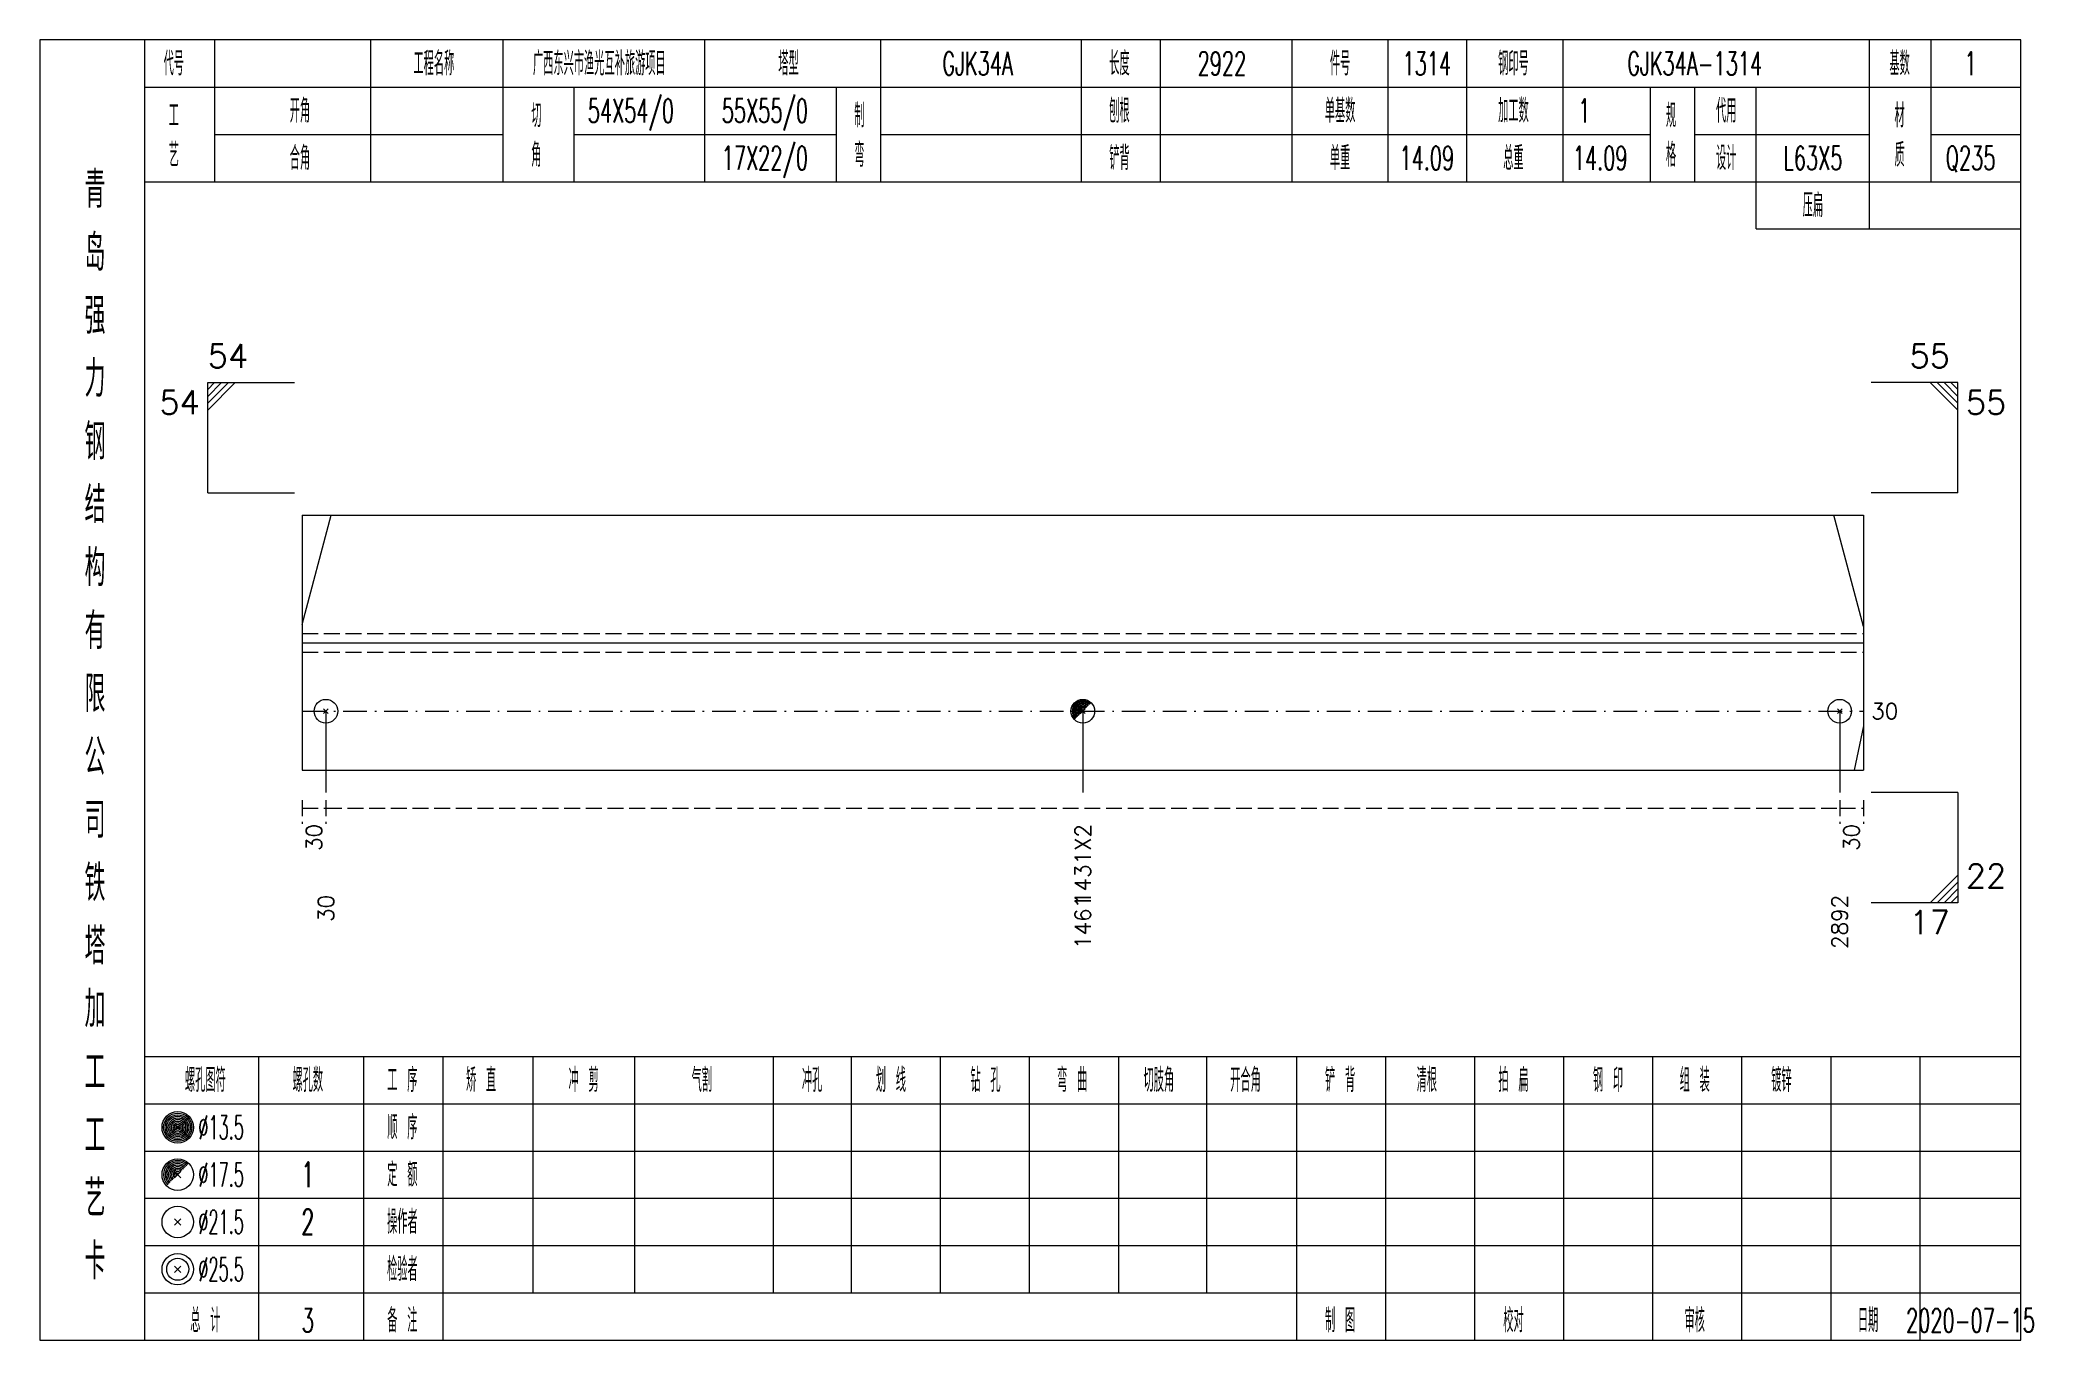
# Model space of a CAD drawing. Extents: x 0 to 2606, y -377 to 6479.
# Drawn here: x 1829.8 to 2082.7, y 700 to 865 of the extents above; entities that cross this region are included whole.
import ezdxf
from ezdxf.enums import TextEntityAlignment as Align

# ---------------------------------------------------------------- set-up
doc = ezdxf.new("R2010")
doc.units = 0
doc.header["$MEASUREMENT"] = 0
doc.linetypes.add('一点画线', pattern=[5.2, 3, -1, 0.2, -1])
doc.linetypes.add('虚线', pattern=[2.75, 2, -0.75])
doc.layers.get('0').update_dxf_attribs({"linetype": 'CONTINUOUS', "lineweight": 25})
doc.layers.add('1', color=7, linetype='CONTINUOUS', lineweight=25)
doc.layers.add('4', color=7, linetype='CONTINUOUS', lineweight=25)
doc.styles.get("Standard").update_dxf_attribs({"font": 'simplex.shx', "width": 0.7, "height": 3, "bigfont": 'gbhzfs.shx'})

msp = doc.modelspace()

# ---------------------------------------------------------------- texts
at = {"color": 7, "linetype": 'Continuous', "lineweight": 13}
for s, p in [('54', (1851.1, 822.5)), ('22', (2074.2, 756.5))]:
    msp.add_text(s, height=3, dxfattribs=at).set_placement(p, align=Align.BOTTOM_LEFT)
msp.add_text('55', height=3, dxfattribs=at).set_placement((2072.2, 822.5), align=Align.BOTTOM_RIGHT)
for s, p in [('54', (1850.1, 820.5)), ('17', (2072.2, 754.5))]:
    msp.add_text(s, height=3, dxfattribs=at).set_placement(p, align=Align.TOP_RIGHT)
msp.add_text('55', height=3, dxfattribs=at).set_placement((2074.2, 820.5), align=Align.TOP_LEFT)
msp.add_text('30', height=2, dxfattribs=at).set_placement((2062.2, 779.81), align=Align.MIDDLE_LEFT)
at = {"color": 8, "linetype": 'Continuous', "lineweight": 9}
for s, p in [('30', (1864.6, 765.5)), ('1431X2', (1962.15, 765.5)), ('30', (2059.7, 765.5))]:
    msp.add_text(s, height=2, rotation=90, dxfattribs=at).set_placement(p, align=Align.MIDDLE_RIGHT)
at = {"layer": '1', "color": 7, "linetype": 'Continuous', "lineweight": 13}
for s, p in [('30', (1866.1, 756.5)), ('1461', (1962.15, 756.5)), ('2892', (2058.2, 756.5))]:
    msp.add_text(s, height=2, rotation=90, dxfattribs=at).set_placement(p, align=Align.MIDDLE_RIGHT)
at = {"layer": '4', "color": 1, "linetype": 'Continuous', "lineweight": 13}
for s, height, width, p in [('代号', 3, 0.6, (1846.8, 862)), ('工程名称', 3, 0.6, (1879.8, 862)), ('广西东兴市渔光互补旅游项目', 3, 0.6, (1900.8, 862)), ('塔型', 3, 0.6, (1924.8, 862)), ('GJK34A', 3, 0.6, (1948.8, 862)), ('长度', 3, 0.6, (1966.8, 862)), ('2922', 3, 0.6, (1979.8, 862)), ('件号', 3, 0.6, (1994.8, 862)), ('1314', 3, 0.6, (2005.8, 862)), ('钢印号', 3, 0.6, (2016.8, 862)), ('GJK34A-1314', 3, 0.6, (2039.8, 862)), ('基数', 3, 0.6, (2065.8, 862)), ('1', 3, 0.6, (2074.8, 862)), ('开角', 3, 0.6, (1862.8, 856)), ('54X54/0', 3, 0.6, (1904.8, 856)), ('55X55/0', 3, 0.6, (1921.8, 856)), ('刨根', 3, 0.6, (1966.8, 856)), ('单基数', 3, 0.6, (1994.8, 856)), ('加工数', 3, 0.6, (2016.8, 856)), ('1', 3, 0.6, (2025.8, 856)), ('代用', 3, 0.6, (2043.8, 856)), ('工', 3, 0.6, (1846.8, 855.4)), ('切', 3, 0.6, (1892.8, 855.4)), ('制', 3, 0.6, (1933.8, 855.4)), ('规', 3, 0.6, (2036.8, 855.4)), ('材', 3, 0.6, (2065.8, 855.4)), ('艺', 3, 0.6, (1846.8, 850.4)), ('合角', 3, 0.6, (1862.8, 850)), ('角', 3, 0.6, (1892.8, 850.4)), ('17X22/0', 3, 0.6, (1921.8, 850)), ('弯', 3, 0.6, (1933.8, 850.4)), ('铲背', 3, 0.6, (1966.8, 850)), ('单重', 3, 0.6, (1994.8, 850)), ('14.09', 3, 0.6, (2005.8, 850)), ('总重', 3, 0.6, (2016.8, 850)), ('14.09', 3, 0.6, (2027.8, 850)), ('格', 3, 0.6, (2036.8, 850.4)), ('设计', 3, 0.6, (2043.8, 850)), ('L63X5', 3, 0.6, (2054.8, 850)), ('质', 3, 0.6, (2065.8, 850.4)), ('Q235', 3, 0.6, (2074.8, 850)), ('青', 4.6, 0.8, (1836.8, 846)), ('压扁', 3, 0.6, (2054.8, 844)), ('岛', 4.6, 0.8, (1836.8, 838)), ('强', 4.6, 0.8, (1836.8, 830)), ('力', 4.6, 0.8, (1836.8, 822)), ('钢', 4.6, 0.8, (1836.8, 814)), ('结', 4.6, 0.8, (1836.8, 806)), ('构', 4.6, 0.8, (1836.8, 798)), ('有', 4.6, 0.8, (1836.8, 790)), ('限', 4.6, 0.8, (1836.8, 782)), ('公', 4.6, 0.8, (1836.8, 774)), ('司', 4.6, 0.8, (1836.8, 766)), ('铁', 4.6, 0.8, (1836.8, 758)), ('塔', 4.6, 0.8, (1836.8, 750)), ('加', 4.6, 0.8, (1836.8, 742)), ('工', 4.6, 0.8, (1836.8, 734)), ('螺孔图符', 3, 0.6, (1850.8, 733)), ('螺孔数', 3, 0.6, (1863.8, 733)), ('工 序', 3, 0.6, (1875.8, 733)), ('矫 直', 3, 0.6, (1885.8, 733)), ('冲 剪', 3, 0.6, (1898.8, 733)), ('气割', 3, 0.6, (1913.8, 733)), ('冲孔', 3, 0.6, (1927.8, 733)), ('划 线', 3, 0.6, (1937.8, 733)), ('钻 孔', 3, 0.6, (1949.8, 733)), ('弯 曲', 3, 0.6, (1960.8, 733)), ('切肢角', 3, 0.6, (1971.8, 733)), ('开合角', 3, 0.6, (1982.8, 733)), ('铲 背', 3, 0.6, (1994.8, 733)), ('清根', 3, 0.6, (2005.8, 733)), ('拍 扁', 3, 0.6, (2016.8, 733)), ('钢 印', 3, 0.6, (2028.8, 733)), ('组 装', 3, 0.6, (2039.8, 733)), ('镀锌', 3, 0.6, (2050.8, 733)), ('%%C13.5', 3, 0.5, (1852.8, 727)), ('顺 序', 3, 0.6, (1875.8, 727)), ('工', 4.6, 0.8, (1836.8, 726)), ('%%C17.5', 3, 0.5, (1852.8, 721)), ('1', 3.2, 0.6, (1863.8, 721)), ('定 额', 3, 0.6, (1875.8, 721)), ('艺', 4.6, 0.8, (1836.8, 718)), ('%%C21.5', 3, 0.5, (1852.8, 715)), ('2', 3.2, 0.6, (1863.8, 715)), ('操作者', 3, 0.6, (1875.8, 715)), ('卡', 4.6, 0.8, (1836.8, 710)), ('检验者', 3, 0.6, (1875.8, 709)), ('%%C25.5', 3, 0.5, (1852.8, 709)), ('总 计', 3, 0.6, (1850.8, 702.5)), ('3', 3, 0.6, (1863.8, 702.5)), ('备 注', 3, 0.6, (1875.8, 702.5)), ('制 图', 3, 0.6, (1994.8, 702.5)), ('校对', 3, 0.6, (2016.8, 702.5)), ('审核', 3, 0.6, (2039.8, 702.5)), ('日期', 3, 0.6, (2061.8, 702.5)), ('2020-07-15', 3, 0.6, (2074.8, 702.5))]:
    msp.add_text(s, height=height, dxfattribs=dict(at, width=width)).set_placement(p, align=Align.MIDDLE_CENTER)

# ---------------------------------------------------------------- linework, layer by layer
at = {"color": 7, "linetype": 'Continuous', "lineweight": 13}
for p, q in [((1851.1, 821.5), (1862.1, 821.5)), ((1851.1, 807.5), (1851.1, 821.5)), ((1851.97, 821.5), (1851.1, 820.62)), ((1852.85, 821.5), (1851.1, 819.75)), ((1853.72, 821.5), (1851.1, 818.88)), ((1854.6, 821.5), (1851.1, 818)), ((2073.2, 821.5), (2062.2, 821.5)), ((2069.7, 821.5), (2073.2, 818)), ((2070.57, 821.5), (2073.2, 818.88)), ((2071.45, 821.5), (2073.2, 819.75)), ((2072.32, 821.5), (2073.2, 820.62)), ((2073.2, 807.5), (2073.2, 821.5)), ((1851.1, 807.5), (1862.1, 807.5)), ((2073.2, 807.5), (2062.2, 807.5)), ((1863.1, 790.81), (1866.76, 804.69)), ((2061.2, 790.56), (2057.47, 804.69)), ((1866.1, 779.81), (1866.1, 769.5)), ((1962.15, 779.81), (1962.15, 769.5)), ((2058.2, 779.81), (2058.2, 769.5)), ((2061.2, 777.96), (2060.05, 772.31)), ((2073.2, 769.5), (2062.2, 769.5)), ((2073.2, 769.5), (2073.2, 755.5)), ((2069.7, 755.5), (2073.2, 759)), ((2070.57, 755.5), (2073.2, 758.12)), ((2071.45, 755.5), (2073.2, 757.25)), ((2072.32, 755.5), (2073.2, 756.38)), ((2073.2, 755.5), (2062.2, 755.5))]:
    msp.add_line(p, q, dxfattribs=at)
at = {"color": 7, "linetype": 'Continuous', "lineweight": 18}
for p, q in [((1863.1, 804.69), (1863.1, 772.31)), ((1863.1, 804.69), (2061.2, 804.69)), ((2061.2, 804.69), (2061.2, 772.31)), ((1863.1, 788.5), (2061.2, 788.5))]:
    msp.add_line(p, q, dxfattribs=at)
at = {"color": 1, "linetype": '虚线', "lineweight": 18}
for p, q in [((1863.1, 789.69), (2061.2, 789.69)), ((1863.1, 787.31), (2061.2, 787.31))]:
    msp.add_line(p, q, dxfattribs=at)
at = {"color": 3, "linetype": '一点画线', "lineweight": 13}
msp.add_line((1863.1, 779.81), (2061.2, 779.81), dxfattribs=at)
at = {"color": 8, "linetype": '虚线', "lineweight": 9}
for p, q in [((1863.1, 768.5), (1863.1, 765.5)), ((1863.1, 767.5), (1866.1, 767.5)), ((1866.1, 768.5), (1866.1, 765.5)), ((1866.1, 768.5), (1866.1, 765.5)), ((1866.1, 767.5), (2058.2, 767.5)), ((2058.2, 768.5), (2058.2, 765.5)), ((2058.2, 768.5), (2058.2, 765.5)), ((2058.2, 767.5), (2061.2, 767.5)), ((2061.2, 768.5), (2061.2, 765.5))]:
    msp.add_line(p, q, dxfattribs=at)
at = {"layer": '1', "color": 7, "linetype": 'Continuous', "lineweight": 13}
for p, q in [((1865.8, 779.51), (1866.4, 780.11)), ((1866.4, 779.51), (1865.8, 780.11)), ((2057.9, 779.51), (2058.5, 780.11)), ((2058.5, 779.51), (2057.9, 780.11))]:
    msp.add_line(p, q, dxfattribs=at)
at = {"layer": '1', "color": 7, "linetype": 'Continuous', "lineweight": 0}
for p, q in [((1961.85, 779.51), (1962.45, 780.11)), ((1961.85, 780.11), (1962.45, 779.51))]:
    msp.add_line(p, q, dxfattribs=at)
at = {"layer": '1', "color": 7, "linetype": 'Continuous', "lineweight": 18}
msp.add_line((1863.1, 772.31), (2061.2, 772.31), dxfattribs=at)
at = {"layer": '1', "color": 7, "linetype": 'Continuous', "lineweight": 13}
for centre in [(1866.1, 779.81), (1962.15, 779.81), (2058.2, 779.81)]:
    msp.add_circle(centre, 1.5, dxfattribs=at)
for radius in [1.35, 1.2, 1.05, 0.9, 0.75, 0.6, 0.45, 0.3, 0.15]:
    msp.add_arc((1962.15, 779.81), radius, 45, 225, dxfattribs=at)
at = {"layer": '4', "color": 1, "linetype": 'Continuous', "lineweight": 18}
for p, q in [((1843.1, 700), (1843.1, 865)), ((1852, 847), (1852, 865)), ((1871.8, 847), (1871.8, 865)), ((1888.6, 847), (1888.6, 865)), ((1914.2, 847), (1914.2, 865)), ((1936.5, 847), (1936.5, 865)), ((1962, 847), (1962, 865)), ((1972, 847), (1972, 865)), ((1988.7, 847), (1988.7, 865)), ((2000.9, 847), (2000.9, 865)), ((2010.9, 847), (2010.9, 865)), ((2023.1, 847), (2023.1, 865)), ((2062, 841), (2062, 865)), ((2069.8, 847), (2069.8, 865)), ((1843.1, 859), (2081.2, 859)), ((1897.6, 847), (1897.6, 859)), ((1930.9, 847), (1930.9, 859)), ((2034.2, 847), (2034.2, 859)), ((2039.8, 847), (2039.8, 859)), ((2047.6, 841), (2047.6, 859)), ((1852, 853), (1888.6, 853)), ((1897.6, 853), (1930.9, 853)), ((1936.5, 853), (2034.2, 853)), ((2039.8, 853), (2062, 853)), ((2069.8, 853), (2081.2, 853)), ((1843.1, 847), (2081.2, 847)), ((2047.6, 841), (2081.2, 841)), ((1843.1, 736), (2081.2, 736)), ((1857.6, 700), (1857.6, 736)), ((1870.9, 700), (1870.9, 736)), ((1881, 700), (1881, 736)), ((1892.4, 706), (1892.4, 736)), ((1905.3, 706), (1905.3, 736)), ((1922.9, 706), (1922.9, 736)), ((1932.8, 706), (1932.8, 736)), ((1944.1, 706), (1944.1, 736)), ((1955.4, 706), (1955.4, 736)), ((1966.7, 706), (1966.7, 736)), ((1977.9, 706), (1977.9, 736)), ((1989.3, 706), (1989.3, 736)), ((2000.6, 706), (2000.6, 736)), ((2011.9, 706), (2011.9, 736)), ((2023.2, 706), (2023.2, 736)), ((2034.5, 706), (2034.5, 736)), ((2045.8, 706), (2045.8, 736)), ((2057.1, 706), (2057.1, 736)), ((2068.4, 706), (2068.4, 736)), ((1843.1, 730), (2081.2, 730)), ((1843.1, 724), (2081.2, 724)), ((1843.1, 718), (2081.2, 718)), ((1843.1, 712), (2081.2, 712)), ((1843.1, 706), (2081.2, 706)), ((1989.3, 700), (1989.3, 706)), ((2000.6, 700), (2000.6, 706)), ((2011.9, 700), (2011.9, 706)), ((2023.2, 700), (2023.2, 706)), ((2034.5, 700), (2034.5, 706)), ((2045.8, 700), (2045.8, 706)), ((2057.1, 700), (2057.1, 706)), ((2068.4, 700), (2068.4, 706))]:
    msp.add_line(p, q, dxfattribs=at)
at = {"layer": '4', "color": 7, "linetype": 'Continuous', "lineweight": 13}
for p, q in [((1847.1, 726.8), (1847.5, 727.2)), ((1847.5, 726.8), (1847.1, 727.2)), ((1846.9, 714.6), (1847.7, 715.4)), ((1847.7, 714.6), (1846.9, 715.4)), ((1846.9, 708.6), (1847.7, 709.4)), ((1847.7, 708.6), (1846.9, 709.4))]:
    msp.add_line(p, q, dxfattribs=at)
at = {"layer": '4', "color": 7, "linetype": 'Continuous', "lineweight": 0}
for p, q in [((1846.9, 720.6), (1847.7, 721.4)), ((1846.9, 721.4), (1847.7, 720.6))]:
    msp.add_line(p, q, dxfattribs=at)
at = {"layer": '4', "color": 1, "linetype": 'Continuous', "lineweight": 18}
msp.add_lwpolyline([(1829.8, 865), (1829.8, 700), (2081.2, 700), (2081.2, 865)], close=True, dxfattribs=at)
at = {"layer": '4', "color": 7, "linetype": 'Continuous', "lineweight": 13}
for centre, radius in [((1847.3, 727), 2), ((1847.3, 727), 1.8), ((1847.3, 727), 1.6), ((1847.3, 727), 1.4), ((1847.3, 727), 1.2), ((1847.3, 727), 1), ((1847.3, 727), 0.8), ((1847.3, 727), 0.6), ((1847.3, 727), 0.4), ((1847.3, 727), 0.2), ((1847.3, 721), 2), ((1847.3, 715), 2), ((1847.3, 709), 2), ((1847.3, 709), 1.4)]:
    msp.add_circle(centre, radius, dxfattribs=at)
for radius in [1.8, 1.6, 1.4, 1.2, 1, 0.8, 0.6, 0.4, 0.2]:
    msp.add_arc((1847.3, 721), radius, 45, 225, dxfattribs=at)

msp.set_redraw_order([(e.dxf.handle, doc.entitydb.next_handle()) for e in msp.query("TEXT MTEXT ATTDEF DIMENSION ARC_DIMENSION")])  # texts and dimensions are drawn at this point

doc.saveas('drawing.dxf')
